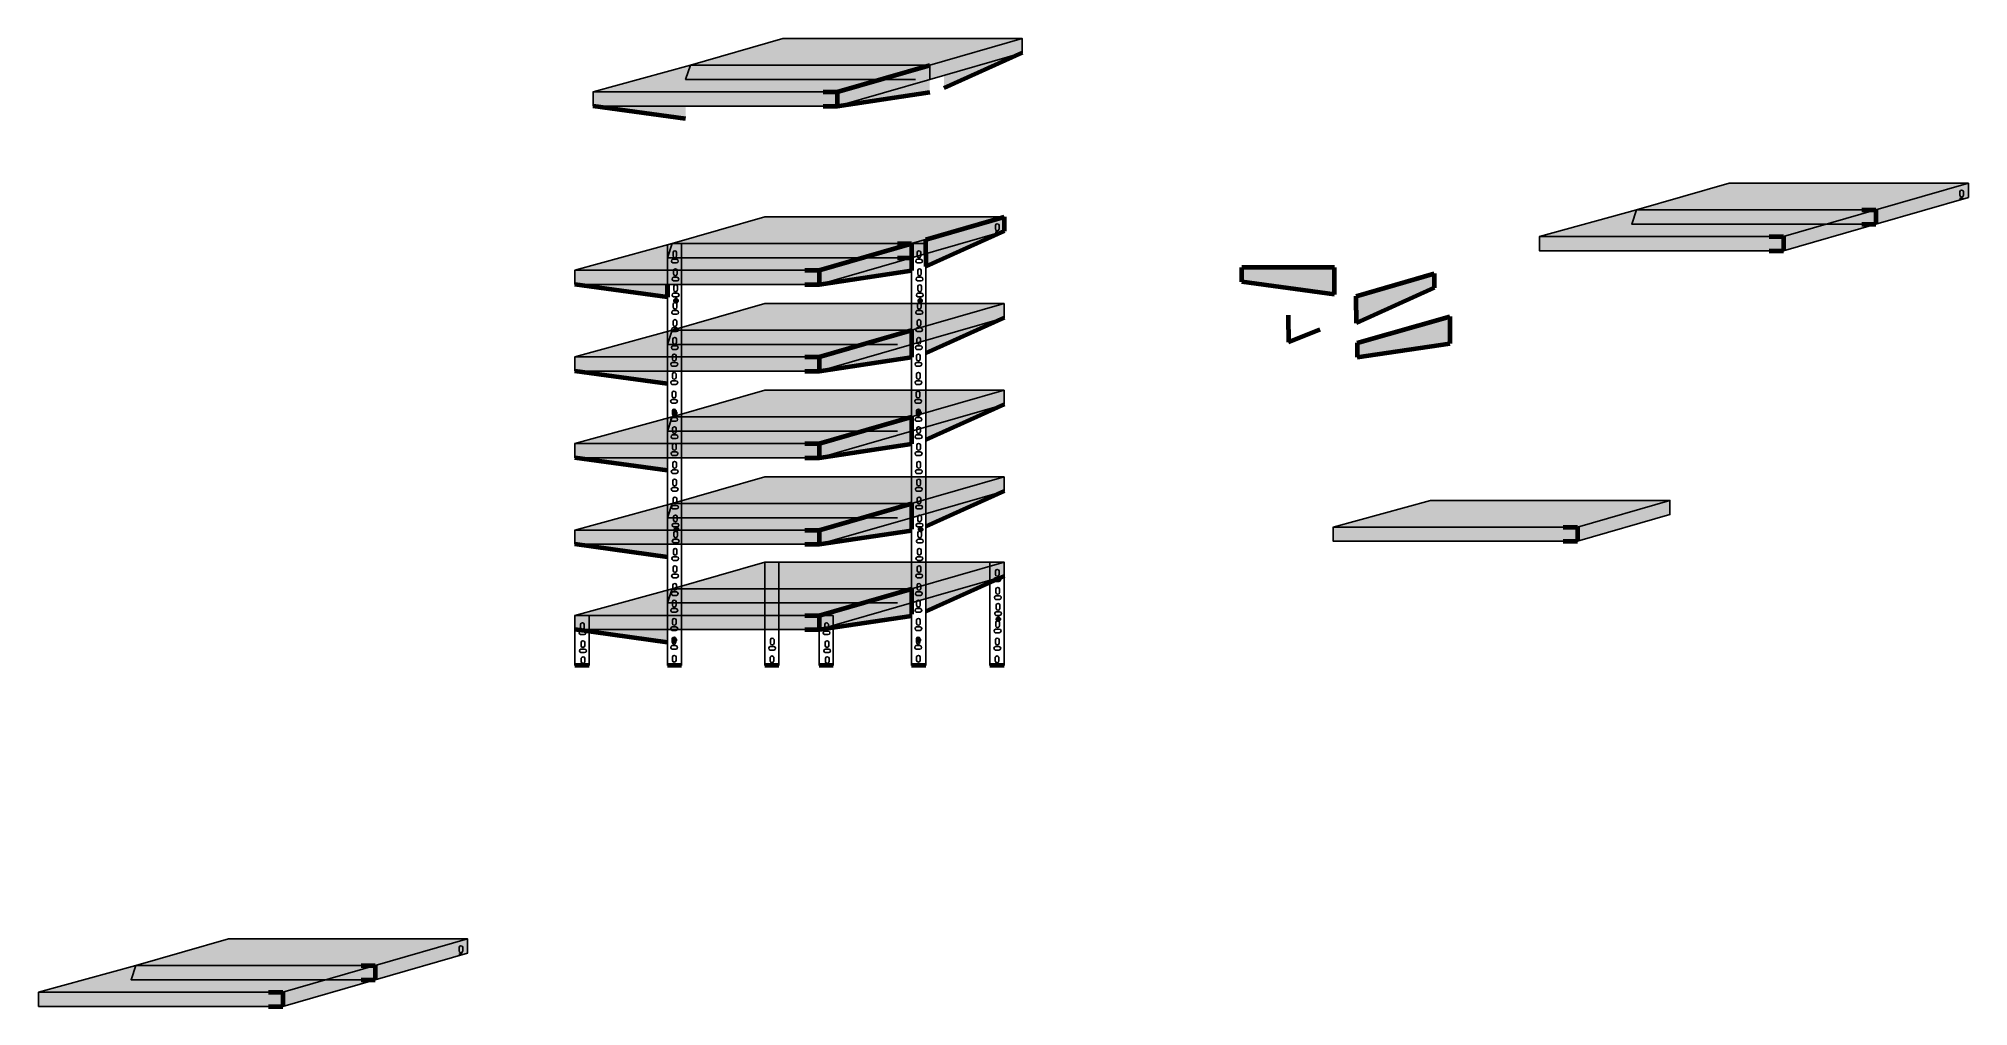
# Model space of a CAD drawing. Header units: millimetres. Extents: x 6614975 to 6624097, y 8742145 to 8746891.
# Drawn here: x 6620315 to 6620995, y 8745177 to 8745518 of the extents above; entities that cross this region are included whole.
import ezdxf

# ---------------------------------------------------------------- set-up
doc = ezdxf.new("R2010")
doc.units = ezdxf.units.MM

msp = doc.modelspace()

# ---------------------------------------------------------------- hatches: boundary and pattern name
at = {"lineweight": 211}
h = msp.add_hatch(color=8, dxfattribs=at)
h.dxf.hatch_style = 1
h.paths.add_polyline_path([(6620623.624, 8745508.543), (6620628.624, 8745508.543), (6620661.196, 8745517.915), (6620576.892, 8745517.915), (6620544.32, 8745508.543)])
h = msp.add_hatch(color=8, dxfattribs=at)
h.dxf.hatch_style = 1
h.paths.add_polyline_path([(6620661.196, 8745512.915), (6620661.196, 8745517.915), (6620628.624, 8745508.543), (6620628.624, 8745503.543)])
h = msp.add_hatch(color=9, dxfattribs=at)
h.dxf.hatch_style = 1
h.paths.add_polyline_path([(6620661.196, 8745512.915), (6620661.196, 8745517.915), (6620633.624, 8745509.981), (6620633.624, 8745504.981), (6620633.624, 8745500.481)])
h = msp.add_hatch(color=8, dxfattribs=at)
h.dxf.hatch_style = 1
h.paths.add_polyline_path([(6620591.052, 8745499.171), (6620596.052, 8745499.171), (6620628.624, 8745508.543), (6620544.32, 8745508.543), (6620510.052, 8745499.171)])
h = msp.add_hatch(color=8, dxfattribs=at)
h.dxf.hatch_style = 1
h.paths.add_polyline_path([(6620628.624, 8745503.543), (6620628.624, 8745508.543), (6620623.624, 8745508.543), (6620544.32, 8745508.543), (6620542.624, 8745503.543), (6620623.624, 8745503.543)])
h = msp.add_hatch(color=8, dxfattribs=at)
h.dxf.hatch_style = 1
h.paths.add_polyline_path([(6620628.624, 8745503.543), (6620628.624, 8745508.543), (6620596.052, 8745499.171), (6620596.052, 8745494.171)])
h = msp.add_hatch(color=9, dxfattribs=at)
h.dxf.hatch_style = 1
h.paths.add_polyline_path([(6620628.624, 8745508.543), (6620596.052, 8745499.171), (6620596.052, 8745494.171), (6620628.624, 8745499.043)])
h = msp.add_hatch(color=9, dxfattribs=at)
h.dxf.hatch_style = 1
h.paths.add_polyline_path([(6620542.624, 8745489.671), (6620542.624, 8745494.171), (6620542.624, 8745499.171), (6620510.052, 8745499.171), (6620510.052, 8745494.171)])
h = msp.add_hatch(color=8, dxfattribs=at)
h.dxf.hatch_style = 1
h.paths.add_polyline_path([(6620596.052, 8745494.171), (6620596.052, 8745499.171), (6620591.052, 8745499.171), (6620510.052, 8745499.171), (6620510.052, 8745494.171), (6620591.052, 8745494.171)])
h = msp.add_hatch(color=8, dxfattribs=at)
h.dxf.hatch_style = 1
h.paths.add_polyline_path([(6620956.929, 8745457.616), (6620961.929, 8745457.616), (6620994.501, 8745466.988), (6620910.198, 8745466.988), (6620877.626, 8745457.616)])
h = msp.add_hatch(color=8, dxfattribs=at)
h.dxf.hatch_style = 1
h.paths.add_polyline_path([(6620994.501, 8745461.988), (6620994.501, 8745466.988), (6620961.929, 8745457.616), (6620961.929, 8745452.616)])
h = msp.add_hatch(color=8, dxfattribs=at)
h.dxf.hatch_style = 1
h.paths.add_polyline_path([(6620617.217, 8745445.765), (6620622.217, 8745445.765), (6620654.789, 8745455.137), (6620570.486, 8745455.137), (6620537.914, 8745445.765)])
h = msp.add_hatch(color=8, dxfattribs=at)
h.dxf.hatch_style = 1
h.paths.add_polyline_path([(6620654.789, 8745450.137), (6620654.789, 8745455.137), (6620622.217, 8745445.765), (6620622.217, 8745440.765)])
h = msp.add_hatch(color=9, dxfattribs=at)
h.dxf.hatch_style = 1
h.paths.add_polyline_path([(6620654.789, 8745450.137), (6620654.789, 8745455.137), (6620627.217, 8745447.203), (6620627.217, 8745442.203), (6620627.217, 8745437.703)])
h = msp.add_hatch(color=8, dxfattribs=at)
h.dxf.hatch_style = 1
h.paths.add_polyline_path([(6620924.357, 8745448.244), (6620929.357, 8745448.244), (6620961.929, 8745457.616), (6620877.626, 8745457.616), (6620843.357, 8745448.244)])
h = msp.add_hatch(color=8, dxfattribs=at)
h.dxf.hatch_style = 1
h.paths.add_polyline_path([(6620961.929, 8745452.616), (6620961.929, 8745457.616), (6620956.929, 8745457.616), (6620877.626, 8745457.616), (6620875.929, 8745452.616), (6620956.929, 8745452.616)])
h = msp.add_hatch(color=8, dxfattribs=at)
h.dxf.hatch_style = 1
h.paths.add_polyline_path([(6620961.929, 8745452.616), (6620961.929, 8745457.616), (6620929.357, 8745448.244), (6620929.357, 8745443.244)])
h = msp.add_hatch(color=8, dxfattribs=at)
h.dxf.hatch_style = 1
h.paths.add_polyline_path([(6620584.645, 8745436.392), (6620589.645, 8745436.392), (6620622.217, 8745445.765), (6620537.914, 8745445.765), (6620503.645, 8745436.392)])
h = msp.add_hatch(color=8, dxfattribs=at)
h.dxf.hatch_style = 1
h.paths.add_polyline_path([(6620622.217, 8745440.765), (6620622.217, 8745445.765), (6620617.217, 8745445.765), (6620537.914, 8745445.765), (6620536.217, 8745440.765), (6620617.217, 8745440.765)])
h = msp.add_hatch(color=8, dxfattribs=at)
h.dxf.hatch_style = 1
h.paths.add_polyline_path([(6620622.217, 8745440.765), (6620622.217, 8745445.765), (6620589.645, 8745436.392), (6620589.645, 8745431.392)])
h = msp.add_hatch(color=9, dxfattribs=at)
h.dxf.hatch_style = 1
h.paths.add_polyline_path([(6620622.217, 8745445.765), (6620589.645, 8745436.392), (6620589.645, 8745431.392), (6620622.217, 8745436.265)])
h = msp.add_hatch(color=8, dxfattribs=at)
h.dxf.hatch_style = 1
h.paths.add_polyline_path([(6620929.357, 8745443.244), (6620929.357, 8745448.244), (6620924.357, 8745448.244), (6620843.357, 8745448.244), (6620843.357, 8745443.244), (6620924.357, 8745443.244)])
h = msp.add_hatch(color=9, dxfattribs=at)
h.dxf.hatch_style = 1
h.paths.add_polyline_path([(6620536.217, 8745426.892), (6620536.217, 8745431.392), (6620536.217, 8745436.392), (6620503.645, 8745436.392), (6620503.645, 8745431.392)])
h = msp.add_hatch(color=8, dxfattribs=at)
h.dxf.hatch_style = 1
h.paths.add_polyline_path([(6620589.645, 8745431.392), (6620589.645, 8745436.392), (6620584.645, 8745436.392), (6620503.645, 8745436.392), (6620503.645, 8745431.392), (6620584.645, 8745431.392)])
h = msp.add_hatch(color=9, dxfattribs=at)
h.dxf.hatch_style = 1
h.paths.add_polyline_path([(6620771.168, 8745432.3), (6620771.168, 8745437.3), (6620738.596, 8745437.3), (6620738.596, 8745432.3), (6620771.168, 8745427.8)])
h = msp.add_hatch(color=9, dxfattribs=at)
h.dxf.hatch_style = 1
h.paths.add_polyline_path([(6620806.365, 8745430.202), (6620806.365, 8745435.202), (6620778.793, 8745427.268), (6620778.793, 8745422.268), (6620778.793, 8745417.768)])
h = msp.add_hatch(color=8, dxfattribs=at)
h.dxf.hatch_style = 1
h.paths.add_polyline_path([(6620617.217, 8745415.265), (6620622.217, 8745415.265), (6620654.789, 8745424.637), (6620570.486, 8745424.637), (6620537.914, 8745415.265)])
at = {"true_color": 0x000000}
h = msp.add_hatch(color=18, dxfattribs=at)
h.dxf.hatch_style = 1
h.paths.add_polyline_path([(6620538.502, 8745425.434), (6620539.002, 8745424.934), (6620539.502, 8745424.934), (6620540.002, 8745425.434), (6620540.002, 8745425.934), (6620539.502, 8745426.434), (6620539.002, 8745426.434), (6620538.502, 8745425.934)])
at = {"lineweight": 211}
h = msp.add_hatch(color=8, dxfattribs=at)
h.dxf.hatch_style = 1
h.paths.add_polyline_path([(6620654.789, 8745419.637), (6620654.789, 8745424.637), (6620622.217, 8745415.265), (6620622.217, 8745410.265)])
at = {"true_color": 0x000000}
h = msp.add_hatch(color=18, dxfattribs=at)
h.dxf.hatch_style = 1
h.paths.add_polyline_path([(6620624.502, 8745425.434), (6620625.002, 8745424.934), (6620625.502, 8745424.934), (6620626.002, 8745425.434), (6620626.002, 8745425.934), (6620625.502, 8745426.434), (6620625.002, 8745426.434), (6620624.502, 8745425.934)])
at = {"lineweight": 211}
h = msp.add_hatch(color=9, dxfattribs=at)
h.dxf.hatch_style = 1
h.paths.add_polyline_path([(6620654.789, 8745419.637), (6620654.789, 8745424.637), (6620627.217, 8745416.703), (6620627.217, 8745411.703), (6620627.217, 8745407.203)])
h = msp.add_hatch(color=9, dxfattribs=at)
h.dxf.hatch_style = 1
h.paths.add_polyline_path([(6620811.79, 8745420.139), (6620779.218, 8745410.766), (6620779.218, 8745405.766), (6620811.79, 8745410.639)])
h = msp.add_hatch(color=8, dxfattribs=at)
h.dxf.hatch_style = 1
h.paths.add_polyline_path([(6620584.645, 8745405.892), (6620589.645, 8745405.892), (6620622.217, 8745415.265), (6620537.914, 8745415.265), (6620503.645, 8745405.892)])
h = msp.add_hatch(color=8, dxfattribs=at)
h.dxf.hatch_style = 1
h.paths.add_polyline_path([(6620622.217, 8745410.265), (6620622.217, 8745415.265), (6620617.217, 8745415.265), (6620537.914, 8745415.265), (6620536.217, 8745410.265), (6620617.217, 8745410.265)])
h = msp.add_hatch(color=8, dxfattribs=at)
h.dxf.hatch_style = 1
h.paths.add_polyline_path([(6620622.217, 8745410.265), (6620622.217, 8745415.265), (6620589.645, 8745405.892), (6620589.645, 8745400.892)])
h = msp.add_hatch(color=9, dxfattribs=at)
h.dxf.hatch_style = 1
h.paths.add_polyline_path([(6620622.217, 8745415.265), (6620589.645, 8745405.892), (6620589.645, 8745400.892), (6620622.217, 8745405.765)])
h = msp.add_hatch(color=9, dxfattribs=at)
h.dxf.hatch_style = 1
h.paths.add_polyline_path([(6620536.217, 8745396.392), (6620536.217, 8745400.892), (6620536.217, 8745405.892), (6620503.645, 8745405.892), (6620503.645, 8745400.892)])
h = msp.add_hatch(color=8, dxfattribs=at)
h.dxf.hatch_style = 1
h.paths.add_polyline_path([(6620589.645, 8745400.892), (6620589.645, 8745405.892), (6620584.645, 8745405.892), (6620503.645, 8745405.892), (6620503.645, 8745400.892), (6620584.645, 8745400.892)])
h = msp.add_hatch(color=8, dxfattribs=at)
h.dxf.hatch_style = 1
h.paths.add_polyline_path([(6620617.217, 8745384.765), (6620622.217, 8745384.765), (6620654.789, 8745394.137), (6620570.486, 8745394.137), (6620537.914, 8745384.765)])
h = msp.add_hatch(color=8, dxfattribs=at)
h.dxf.hatch_style = 1
h.paths.add_polyline_path([(6620654.789, 8745389.137), (6620654.789, 8745394.137), (6620627.217, 8745386.37), (6620627.217, 8745381.37)])
h = msp.add_hatch(color=9, dxfattribs=at)
h.dxf.hatch_style = 1
h.paths.add_polyline_path([(6620654.789, 8745389.137), (6620654.789, 8745394.137), (6620627.217, 8745386.203), (6620627.217, 8745381.203), (6620627.217, 8745376.703)])
h = msp.add_hatch(color=8, dxfattribs=at)
h.dxf.hatch_style = 1
h.paths.add_polyline_path([(6620584.645, 8745375.392), (6620589.645, 8745375.392), (6620622.217, 8745384.765), (6620537.914, 8745384.765), (6620503.645, 8745375.392)])
h = msp.add_hatch(color=8, dxfattribs=at)
h.dxf.hatch_style = 1
h.paths.add_polyline_path([(6620622.217, 8745379.765), (6620622.217, 8745384.765), (6620617.217, 8745384.765), (6620537.914, 8745384.765), (6620536.217, 8745379.765), (6620617.217, 8745379.765)])
at = {"true_color": 0x000000}
h = msp.add_hatch(color=18, dxfattribs=at)
h.dxf.hatch_style = 1
h.paths.add_polyline_path([(6620538.051, 8745385.862), (6620538.551, 8745385.362), (6620539.051, 8745385.362), (6620539.551, 8745385.862), (6620539.551, 8745386.362), (6620539.051, 8745386.862), (6620538.551, 8745386.862), (6620538.051, 8745386.362)])
at = {"lineweight": 211}
h = msp.add_hatch(color=8, dxfattribs=at)
h.dxf.hatch_style = 1
h.paths.add_polyline_path([(6620622.217, 8745379.765), (6620622.217, 8745384.765), (6620589.645, 8745375.392), (6620589.645, 8745370.392)])
h = msp.add_hatch(color=9, dxfattribs=at)
h.dxf.hatch_style = 1
h.paths.add_polyline_path([(6620622.217, 8745384.765), (6620589.645, 8745375.392), (6620589.645, 8745370.392), (6620622.217, 8745375.265)])
at = {"true_color": 0x000000}
h = msp.add_hatch(color=18, dxfattribs=at)
h.dxf.hatch_style = 1
h.paths.add_polyline_path([(6620624.051, 8745385.862), (6620624.551, 8745385.362), (6620625.051, 8745385.362), (6620625.551, 8745385.862), (6620625.551, 8745386.362), (6620625.051, 8745386.862), (6620624.551, 8745386.862), (6620624.051, 8745386.362)])
at = {"lineweight": 211}
h = msp.add_hatch(color=9, dxfattribs=at)
h.dxf.hatch_style = 1
h.paths.add_polyline_path([(6620536.217, 8745365.892), (6620536.217, 8745370.392), (6620536.217, 8745375.392), (6620503.645, 8745375.392), (6620503.645, 8745370.392)])
h = msp.add_hatch(color=8, dxfattribs=at)
h.dxf.hatch_style = 1
h.paths.add_polyline_path([(6620589.645, 8745370.392), (6620589.645, 8745375.392), (6620584.645, 8745375.392), (6620503.645, 8745375.392), (6620503.645, 8745370.392), (6620584.645, 8745370.392)])
h = msp.add_hatch(color=8, dxfattribs=at)
h.dxf.hatch_style = 1
h.paths.add_polyline_path([(6620617.217, 8745354.265), (6620622.217, 8745354.265), (6620654.789, 8745363.637), (6620570.486, 8745363.637), (6620537.914, 8745354.265)])
h = msp.add_hatch(color=8, dxfattribs=at)
h.dxf.hatch_style = 1
h.paths.add_polyline_path([(6620654.789, 8745358.637), (6620654.789, 8745363.637), (6620622.217, 8745354.265), (6620622.217, 8745349.265)])
h = msp.add_hatch(color=9, dxfattribs=at)
h.dxf.hatch_style = 1
h.paths.add_polyline_path([(6620654.789, 8745358.637), (6620654.789, 8745363.637), (6620627.217, 8745355.703), (6620627.217, 8745350.703), (6620627.217, 8745346.203)])
h = msp.add_hatch(color=8, dxfattribs=at)
h.dxf.hatch_style = 1
h.paths.add_polyline_path([(6620584.645, 8745344.892), (6620589.645, 8745344.892), (6620622.217, 8745354.265), (6620537.914, 8745354.265), (6620503.645, 8745344.892)])
h = msp.add_hatch(color=8, dxfattribs=at)
h.dxf.hatch_style = 1
h.paths.add_polyline_path([(6620622.217, 8745349.265), (6620622.217, 8745354.265), (6620617.217, 8745354.265), (6620537.914, 8745354.265), (6620536.217, 8745349.265), (6620617.217, 8745349.265)])
h = msp.add_hatch(color=8, dxfattribs=at)
h.dxf.hatch_style = 1
h.paths.add_polyline_path([(6620622.217, 8745349.265), (6620622.217, 8745354.265), (6620589.645, 8745344.892), (6620589.645, 8745339.892)])
h = msp.add_hatch(color=9, dxfattribs=at)
h.dxf.hatch_style = 1
h.paths.add_polyline_path([(6620622.217, 8745354.265), (6620589.645, 8745344.892), (6620589.645, 8745339.892), (6620622.217, 8745344.765)])
h = msp.add_hatch(color=8, dxfattribs=at)
h.dxf.hatch_style = 1
h.paths.add_polyline_path([(6620851.768, 8745345.971), (6620856.768, 8745345.971), (6620889.34, 8745355.344), (6620805.037, 8745355.344), (6620770.768, 8745345.971)])
h = msp.add_hatch(color=8, dxfattribs=at)
h.dxf.hatch_style = 1
h.paths.add_polyline_path([(6620889.34, 8745350.344), (6620889.34, 8745355.344), (6620856.768, 8745345.971), (6620856.768, 8745340.971)])
h = msp.add_hatch(color=9, dxfattribs=at)
h.dxf.hatch_style = 1
h.paths.add_polyline_path([(6620536.217, 8745335.392), (6620536.217, 8745339.892), (6620536.217, 8745344.892), (6620503.645, 8745344.892), (6620503.645, 8745339.892)])
h = msp.add_hatch(color=8, dxfattribs=at)
h.dxf.hatch_style = 1
h.paths.add_polyline_path([(6620589.645, 8745339.892), (6620589.645, 8745344.892), (6620584.645, 8745344.892), (6620503.645, 8745344.892), (6620503.645, 8745339.892), (6620584.645, 8745339.892)])
at = {"true_color": 0x000000}
h = msp.add_hatch(color=18, dxfattribs=at)
h.dxf.hatch_style = 1
h.paths.add_polyline_path([(6620538.646, 8745344.889), (6620539.146, 8745344.389), (6620539.646, 8745344.389), (6620540.146, 8745344.889), (6620540.146, 8745345.389), (6620539.646, 8745345.889), (6620539.146, 8745345.889), (6620538.646, 8745345.389)])
h = msp.add_hatch(color=18, dxfattribs=at)
h.dxf.hatch_style = 1
h.paths.add_polyline_path([(6620624.646, 8745344.889), (6620625.146, 8745344.389), (6620625.646, 8745344.389), (6620626.146, 8745344.889), (6620626.146, 8745345.389), (6620625.646, 8745345.889), (6620625.146, 8745345.889), (6620624.646, 8745345.389)])
at = {"lineweight": 211}
h = msp.add_hatch(color=8, dxfattribs=at)
h.dxf.hatch_style = 1
h.paths.add_polyline_path([(6620856.768, 8745340.971), (6620856.768, 8745345.971), (6620851.768, 8745345.971), (6620770.768, 8745345.971), (6620770.768, 8745340.971), (6620851.768, 8745340.971)])
h = msp.add_hatch(color=8, dxfattribs=at)
h.dxf.hatch_style = 1
h.paths.add_polyline_path([(6620617.217, 8745324.265), (6620622.217, 8745324.265), (6620654.789, 8745333.637), (6620570.486, 8745333.637), (6620537.914, 8745324.265)])
h = msp.add_hatch(color=8, dxfattribs=at)
h.dxf.hatch_style = 1
h.paths.add_polyline_path([(6620654.789, 8745328.637), (6620654.789, 8745333.637), (6620622.217, 8745324.265), (6620622.217, 8745319.265)])
h = msp.add_hatch(color=9, dxfattribs=at)
h.dxf.hatch_style = 1
h.paths.add_polyline_path([(6620654.789, 8745328.637), (6620654.789, 8745333.637), (6620627.217, 8745325.703), (6620627.217, 8745320.703), (6620627.217, 8745316.203)])
h = msp.add_hatch(color=8, dxfattribs=at)
h.dxf.hatch_style = 1
h.paths.add_polyline_path([(6620584.645, 8745314.892), (6620589.645, 8745314.892), (6620622.217, 8745324.265), (6620537.914, 8745324.265), (6620503.645, 8745314.892)])
h = msp.add_hatch(color=8, dxfattribs=at)
h.dxf.hatch_style = 1
h.paths.add_polyline_path([(6620622.217, 8745319.265), (6620622.217, 8745324.265), (6620617.217, 8745324.265), (6620537.914, 8745324.265), (6620536.217, 8745319.265), (6620617.217, 8745319.265)])
h = msp.add_hatch(color=8, dxfattribs=at)
h.dxf.hatch_style = 1
h.paths.add_polyline_path([(6620622.217, 8745319.265), (6620622.217, 8745324.265), (6620589.645, 8745314.892), (6620589.645, 8745309.892)])
h = msp.add_hatch(color=9, dxfattribs=at)
h.dxf.hatch_style = 1
h.paths.add_polyline_path([(6620622.217, 8745324.265), (6620589.645, 8745314.892), (6620589.645, 8745309.892), (6620622.217, 8745314.765)])
h = msp.add_hatch(color=9, dxfattribs=at)
h.dxf.hatch_style = 1
h.paths.add_polyline_path([(6620536.217, 8745305.392), (6620536.217, 8745309.892), (6620536.217, 8745314.892), (6620503.645, 8745314.892), (6620503.645, 8745309.892)])
h = msp.add_hatch(color=8, dxfattribs=at)
h.dxf.hatch_style = 1
h.paths.add_polyline_path([(6620589.645, 8745309.892), (6620589.645, 8745314.892), (6620584.645, 8745314.892), (6620503.645, 8745314.892), (6620503.645, 8745309.892), (6620584.645, 8745309.892)])
at = {"true_color": 0x000000}
h = msp.add_hatch(color=18, dxfattribs=at)
h.dxf.hatch_style = 1
h.paths.add_polyline_path([(6620652.074, 8745313.306), (6620652.574, 8745312.806), (6620653.074, 8745312.806), (6620653.574, 8745313.306), (6620653.574, 8745313.806), (6620653.074, 8745314.306), (6620652.574, 8745314.306), (6620652.074, 8745313.806)])
h = msp.add_hatch(color=18, dxfattribs=at)
h.dxf.hatch_style = 1
h.paths.add_polyline_path([(6620537.899, 8745305.919), (6620538.399, 8745305.419), (6620538.899, 8745305.419), (6620539.399, 8745305.919), (6620539.399, 8745306.419), (6620538.899, 8745306.919), (6620538.399, 8745306.919), (6620537.899, 8745306.419)])
h = msp.add_hatch(color=18, dxfattribs=at)
h.dxf.hatch_style = 1
h.paths.add_polyline_path([(6620623.899, 8745305.919), (6620624.399, 8745305.419), (6620624.899, 8745305.419), (6620625.399, 8745305.919), (6620625.399, 8745306.419), (6620624.899, 8745306.919), (6620624.399, 8745306.919), (6620623.899, 8745306.419)])
at = {"lineweight": 211}
h = msp.add_hatch(color=8, dxfattribs=at)
h.dxf.hatch_style = 1
h.paths.add_polyline_path([(6620428.276, 8745191.611), (6620433.276, 8745191.611), (6620465.848, 8745200.984), (6620381.545, 8745200.984), (6620348.973, 8745191.611)])
h = msp.add_hatch(color=8, dxfattribs=at)
h.dxf.hatch_style = 1
h.paths.add_polyline_path([(6620465.848, 8745195.984), (6620465.848, 8745200.984), (6620433.276, 8745191.611), (6620433.276, 8745186.611)])
h = msp.add_hatch(color=8, dxfattribs=at)
h.dxf.hatch_style = 1
h.paths.add_polyline_path([(6620395.704, 8745182.239), (6620400.704, 8745182.239), (6620433.276, 8745191.611), (6620348.973, 8745191.611), (6620314.704, 8745182.239)])
h = msp.add_hatch(color=8, dxfattribs=at)
h.dxf.hatch_style = 1
h.paths.add_polyline_path([(6620433.276, 8745186.611), (6620433.276, 8745191.611), (6620428.276, 8745191.611), (6620348.973, 8745191.611), (6620347.276, 8745186.611), (6620428.276, 8745186.611)])
h = msp.add_hatch(color=8, dxfattribs=at)
h.dxf.hatch_style = 1
h.paths.add_polyline_path([(6620433.276, 8745186.611), (6620433.276, 8745191.611), (6620400.704, 8745182.239), (6620400.704, 8745177.239)])
h = msp.add_hatch(color=8, dxfattribs=at)
h.dxf.hatch_style = 1
h.paths.add_polyline_path([(6620400.704, 8745177.239), (6620400.704, 8745182.239), (6620395.704, 8745182.239), (6620314.704, 8745182.239), (6620314.704, 8745177.239), (6620395.704, 8745177.239)])

# ---------------------------------------------------------------- linework, layer by layer
at = {"color": 18, "lineweight": 211, "true_color": 0x000000}
for p, q in [((6620661.196, 8745512.915), (6620633.624, 8745500.481)), ((6620661.196, 8745512.915), (6620633.624, 8745500.481)), ((6620596.052, 8745499.171), (6620628.624, 8745508.543)), ((6620596.052, 8745499.171), (6620628.624, 8745508.543)), ((6620542.624, 8745489.671), (6620510.052, 8745494.171)), ((6620542.624, 8745489.671), (6620510.052, 8745494.171)), ((6620596.052, 8745499.171), (6620596.052, 8745494.171)), ((6620596.052, 8745494.171), (6620628.624, 8745499.043)), ((6620596.052, 8745494.171), (6620628.624, 8745499.043)), ((6620627.217, 8745447.203), (6620654.789, 8745455.137)), ((6620627.217, 8745447.203), (6620654.789, 8745455.137)), ((6620654.789, 8745455.137), (6620654.789, 8745450.137)), ((6620654.789, 8745455.137), (6620654.789, 8745450.137)), ((6620654.789, 8745455.137), (6620654.789, 8745450.137)), ((6620589.645, 8745436.392), (6620622.217, 8745445.765)), ((6620589.645, 8745436.392), (6620622.217, 8745445.765)), ((6620622.217, 8745445.765), (6620622.217, 8745436.265)), ((6620622.217, 8745445.765), (6620622.217, 8745436.265)), ((6620654.789, 8745450.137), (6620627.217, 8745437.703)), ((6620654.789, 8745450.137), (6620627.217, 8745437.703)), ((6620627.217, 8745442.203), (6620627.217, 8745447.203)), ((6620627.217, 8745442.203), (6620627.217, 8745447.203)), ((6620627.217, 8745442.203), (6620627.217, 8745437.703)), ((6620627.217, 8745442.203), (6620627.217, 8745437.703)), ((6620536.217, 8745426.892), (6620503.645, 8745431.392)), ((6620536.217, 8745426.892), (6620503.645, 8745431.392)), ((6620536.217, 8745431.392), (6620536.217, 8745426.892)), ((6620536.217, 8745426.892), (6620536.217, 8745431.392)), ((6620589.645, 8745436.392), (6620589.645, 8745431.392)), ((6620589.645, 8745431.392), (6620622.217, 8745436.265)), ((6620589.645, 8745431.392), (6620622.217, 8745436.265)), ((6620738.596, 8745432.3), (6620738.596, 8745437.3)), ((6620771.168, 8745437.3), (6620738.596, 8745437.3)), ((6620771.168, 8745427.8), (6620738.596, 8745432.3)), ((6620771.168, 8745432.3), (6620771.168, 8745437.3)), ((6620771.168, 8745427.8), (6620771.168, 8745432.3)), ((6620778.793, 8745427.268), (6620806.365, 8745435.202)), ((6620806.365, 8745435.202), (6620806.365, 8745430.202)), ((6620806.365, 8745430.202), (6620778.793, 8745417.768)), ((6620778.793, 8745422.268), (6620778.793, 8745427.268)), ((6620654.789, 8745419.637), (6620627.217, 8745407.203)), ((6620654.789, 8745419.637), (6620627.217, 8745407.203)), ((6620754.952, 8745415.524), (6620754.952, 8745420.524)), ((6620778.793, 8745422.268), (6620778.793, 8745417.768)), ((6620779.218, 8745410.766), (6620811.79, 8745420.139)), ((6620811.79, 8745420.139), (6620811.79, 8745410.639)), ((6620589.645, 8745405.892), (6620622.217, 8745415.265)), ((6620589.645, 8745405.892), (6620622.217, 8745415.265)), ((6620622.217, 8745415.265), (6620622.217, 8745405.765)), ((6620754.952, 8745411.024), (6620766.143, 8745415.542)), ((6620754.952, 8745415.524), (6620754.952, 8745411.024)), ((6620589.645, 8745405.892), (6620589.645, 8745400.892)), ((6620589.645, 8745400.892), (6620622.217, 8745405.765)), ((6620589.645, 8745400.892), (6620622.217, 8745405.765)), ((6620779.218, 8745410.766), (6620779.218, 8745405.766)), ((6620779.218, 8745405.766), (6620811.79, 8745410.639)), ((6620536.217, 8745396.392), (6620503.645, 8745400.892)), ((6620536.217, 8745396.392), (6620503.645, 8745400.892)), ((6620589.645, 8745375.392), (6620622.217, 8745384.765)), ((6620589.645, 8745375.392), (6620622.217, 8745384.765)), ((6620622.217, 8745384.765), (6620622.217, 8745375.265)), ((6620654.789, 8745389.137), (6620627.217, 8745376.703)), ((6620654.789, 8745389.137), (6620627.217, 8745376.703)), ((6620536.217, 8745365.892), (6620503.645, 8745370.392)), ((6620536.217, 8745365.892), (6620503.645, 8745370.392)), ((6620589.645, 8745375.392), (6620589.645, 8745370.392)), ((6620589.645, 8745370.392), (6620622.217, 8745375.265)), ((6620589.645, 8745370.392), (6620622.217, 8745375.265)), ((6620654.789, 8745358.637), (6620627.217, 8745346.203)), ((6620654.789, 8745358.637), (6620627.217, 8745346.203)), ((6620589.645, 8745344.892), (6620622.217, 8745354.265)), ((6620589.645, 8745344.892), (6620622.217, 8745354.265)), ((6620622.217, 8745354.265), (6620622.217, 8745345.265)), ((6620589.645, 8745344.892), (6620589.645, 8745339.892)), ((6620589.645, 8745339.892), (6620622.217, 8745344.765)), ((6620589.645, 8745339.892), (6620622.217, 8745344.765)), ((6620536.217, 8745335.392), (6620503.645, 8745339.892)), ((6620536.217, 8745335.392), (6620503.645, 8745339.892)), ((6620589.645, 8745314.892), (6620622.217, 8745324.265)), ((6620589.645, 8745314.892), (6620622.217, 8745324.265)), ((6620622.217, 8745324.265), (6620622.217, 8745315.265)), ((6620654.789, 8745328.637), (6620627.217, 8745316.203)), ((6620654.789, 8745328.637), (6620627.217, 8745316.203)), ((6620536.217, 8745305.392), (6620503.645, 8745309.892)), ((6620536.217, 8745305.392), (6620503.645, 8745309.892)), ((6620589.645, 8745314.892), (6620589.645, 8745309.892)), ((6620589.645, 8745309.892), (6620622.217, 8745314.765)), ((6620589.645, 8745309.892), (6620622.217, 8745314.765))]:
    msp.add_line(p, q, dxfattribs=at)
at = {"color": 7, "lineweight": 211, "true_color": 0xffffff}
for p, q in [((6620591.052, 8745499.171), (6620596.052, 8745499.171)), ((6620591.052, 8745494.171), (6620596.052, 8745494.171)), ((6620596.052, 8745499.171), (6620596.052, 8745494.171)), ((6620956.929, 8745457.616), (6620961.929, 8745457.616)), ((6620956.929, 8745452.616), (6620961.929, 8745452.616)), ((6620961.929, 8745457.616), (6620961.929, 8745452.616)), ((6620617.217, 8745445.765), (6620622.217, 8745445.765)), ((6620622.217, 8745445.765), (6620622.217, 8745440.765)), ((6620622.217, 8745445.765), (6620622.217, 8745440.765)), ((6620924.357, 8745448.244), (6620929.357, 8745448.244)), ((6620929.357, 8745448.244), (6620929.357, 8745443.244)), ((6620617.217, 8745440.765), (6620622.217, 8745440.765)), ((6620924.357, 8745443.244), (6620929.357, 8745443.244)), ((6620584.645, 8745436.392), (6620589.645, 8745436.392)), ((6620584.645, 8745431.392), (6620589.645, 8745431.392)), ((6620589.645, 8745436.392), (6620589.645, 8745431.392)), ((6620584.645, 8745405.892), (6620589.645, 8745405.892)), ((6620589.645, 8745405.892), (6620589.645, 8745400.892)), ((6620584.645, 8745400.892), (6620589.645, 8745400.892)), ((6620584.645, 8745375.392), (6620589.645, 8745375.392)), ((6620584.645, 8745370.392), (6620589.645, 8745370.392)), ((6620589.645, 8745375.392), (6620589.645, 8745370.392)), ((6620584.645, 8745344.892), (6620589.645, 8745344.892)), ((6620589.645, 8745344.892), (6620589.645, 8745339.892)), ((6620851.768, 8745345.971), (6620856.768, 8745345.971)), ((6620856.768, 8745345.971), (6620856.768, 8745340.971)), ((6620584.645, 8745339.892), (6620589.645, 8745339.892)), ((6620851.768, 8745340.971), (6620856.768, 8745340.971)), ((6620584.645, 8745314.892), (6620589.645, 8745314.892)), ((6620584.645, 8745309.892), (6620589.645, 8745309.892)), ((6620589.645, 8745314.892), (6620589.645, 8745309.892)), ((6620508.645, 8745297.203), (6620503.645, 8745297.203)), ((6620541.217, 8745297.203), (6620536.217, 8745297.203)), ((6620575.486, 8745297.203), (6620570.486, 8745297.203)), ((6620594.645, 8745297.203), (6620589.645, 8745297.203)), ((6620627.217, 8745297.203), (6620622.217, 8745297.203)), ((6620654.789, 8745297.203), (6620649.789, 8745297.203)), ((6620428.276, 8745191.611), (6620433.276, 8745191.611)), ((6620428.276, 8745186.611), (6620433.276, 8745186.611)), ((6620433.276, 8745191.611), (6620433.276, 8745186.611)), ((6620395.704, 8745182.239), (6620400.704, 8745182.239)), ((6620400.704, 8745182.239), (6620400.704, 8745177.239)), ((6620395.704, 8745177.239), (6620400.704, 8745177.239))]:
    msp.add_line(p, q, dxfattribs=at)
at = {"color": 7}
for p, q in [((6620537.914, 8745445.765), (6620541.217, 8745445.765)), ((6620622.217, 8745445.765), (6620627.217, 8745445.765)), ((6620570.486, 8745333.637), (6620575.486, 8745333.637)), ((6620649.789, 8745333.637), (6620654.789, 8745333.637)), ((6620503.645, 8745314.892), (6620508.645, 8745314.892)), ((6620589.645, 8745314.892), (6620594.645, 8745314.892))]:
    msp.add_line(p, q, dxfattribs=at)
for p, q in [((6620539.002, 8745426.434), (6620538.502, 8745425.934)), ((6620538.502, 8745425.934), (6620538.502, 8745425.434)), ((6620539.002, 8745424.934), (6620538.502, 8745425.434)), ((6620539.002, 8745426.434), (6620539.502, 8745426.434)), ((6620539.502, 8745424.934), (6620539.002, 8745424.934)), ((6620539.502, 8745426.434), (6620540.002, 8745425.934)), ((6620540.002, 8745425.434), (6620539.502, 8745424.934)), ((6620540.002, 8745425.934), (6620540.002, 8745425.434)), ((6620625.002, 8745426.434), (6620624.502, 8745425.934)), ((6620624.502, 8745425.934), (6620624.502, 8745425.434)), ((6620625.002, 8745424.934), (6620624.502, 8745425.434)), ((6620625.002, 8745426.434), (6620625.502, 8745426.434)), ((6620625.502, 8745424.934), (6620625.002, 8745424.934)), ((6620625.502, 8745426.434), (6620626.002, 8745425.934)), ((6620626.002, 8745425.434), (6620625.502, 8745424.934)), ((6620626.002, 8745425.934), (6620626.002, 8745425.434)), ((6620538.551, 8745386.862), (6620538.051, 8745386.362)), ((6620538.051, 8745386.362), (6620538.051, 8745385.862)), ((6620538.551, 8745385.362), (6620538.051, 8745385.862)), ((6620538.551, 8745386.862), (6620539.051, 8745386.862)), ((6620539.051, 8745385.362), (6620538.551, 8745385.362)), ((6620539.051, 8745386.862), (6620539.551, 8745386.362)), ((6620539.551, 8745385.862), (6620539.051, 8745385.362)), ((6620539.551, 8745386.362), (6620539.551, 8745385.862)), ((6620624.551, 8745386.862), (6620624.051, 8745386.362)), ((6620624.051, 8745386.362), (6620624.051, 8745385.862)), ((6620624.551, 8745385.362), (6620624.051, 8745385.862)), ((6620624.551, 8745386.862), (6620625.051, 8745386.862)), ((6620625.051, 8745385.362), (6620624.551, 8745385.362)), ((6620625.051, 8745386.862), (6620625.551, 8745386.362)), ((6620625.551, 8745385.862), (6620625.051, 8745385.362)), ((6620625.551, 8745386.362), (6620625.551, 8745385.862)), ((6620539.146, 8745345.889), (6620538.646, 8745345.389)), ((6620538.646, 8745345.389), (6620538.646, 8745344.889)), ((6620539.146, 8745344.389), (6620538.646, 8745344.889)), ((6620539.146, 8745345.889), (6620539.646, 8745345.889)), ((6620539.646, 8745344.389), (6620539.146, 8745344.389)), ((6620539.646, 8745345.889), (6620540.146, 8745345.389)), ((6620540.146, 8745344.889), (6620539.646, 8745344.389)), ((6620540.146, 8745345.389), (6620540.146, 8745344.889)), ((6620625.146, 8745345.889), (6620624.646, 8745345.389)), ((6620624.646, 8745345.389), (6620624.646, 8745344.889)), ((6620625.146, 8745344.389), (6620624.646, 8745344.889)), ((6620625.146, 8745345.889), (6620625.646, 8745345.889)), ((6620625.646, 8745344.389), (6620625.146, 8745344.389)), ((6620625.646, 8745345.889), (6620626.146, 8745345.389)), ((6620626.146, 8745344.889), (6620625.646, 8745344.389)), ((6620626.146, 8745345.389), (6620626.146, 8745344.889)), ((6620652.574, 8745314.306), (6620652.074, 8745313.806)), ((6620652.074, 8745313.806), (6620652.074, 8745313.306)), ((6620652.574, 8745312.806), (6620652.074, 8745313.306)), ((6620652.574, 8745314.306), (6620653.074, 8745314.306)), ((6620653.074, 8745312.806), (6620652.574, 8745312.806)), ((6620653.074, 8745314.306), (6620653.574, 8745313.806)), ((6620653.574, 8745313.306), (6620653.074, 8745312.806)), ((6620653.574, 8745313.806), (6620653.574, 8745313.306)), ((6620538.399, 8745306.919), (6620537.899, 8745306.419)), ((6620537.899, 8745306.419), (6620537.899, 8745305.919)), ((6620538.399, 8745305.419), (6620537.899, 8745305.919)), ((6620538.399, 8745306.919), (6620538.899, 8745306.919)), ((6620538.899, 8745305.419), (6620538.399, 8745305.419)), ((6620538.899, 8745306.919), (6620539.399, 8745306.419)), ((6620539.399, 8745305.919), (6620538.899, 8745305.419)), ((6620539.399, 8745306.419), (6620539.399, 8745305.919)), ((6620624.399, 8745306.919), (6620623.899, 8745306.419)), ((6620623.899, 8745306.419), (6620623.899, 8745305.919)), ((6620624.399, 8745305.419), (6620623.899, 8745305.919)), ((6620624.399, 8745306.919), (6620624.899, 8745306.919)), ((6620624.899, 8745305.419), (6620624.399, 8745305.419)), ((6620624.899, 8745306.919), (6620625.399, 8745306.419)), ((6620625.399, 8745305.919), (6620624.899, 8745305.419)), ((6620625.399, 8745306.419), (6620625.399, 8745305.919))]:
    msp.add_line(p, q)
for points in [[(6620661.196, 8745517.915), (6620576.892, 8745517.915), (6620544.32, 8745508.543)], [(6620628.624, 8745508.543), (6620661.196, 8745517.915), (6620661.196, 8745512.915), (6620628.624, 8745503.543)], [(6620628.624, 8745508.543), (6620544.32, 8745508.543), (6620510.052, 8745499.171)], [(6620623.624, 8745508.543), (6620544.32, 8745508.543), (6620542.624, 8745503.543), (6620623.624, 8745503.543)], [(6620596.052, 8745499.171), (6620628.624, 8745508.543), (6620628.624, 8745503.543), (6620596.052, 8745494.171)], [(6620591.052, 8745499.171), (6620510.052, 8745499.171), (6620510.052, 8745494.171), (6620591.052, 8745494.171)], [(6620994.501, 8745466.988), (6620910.198, 8745466.988), (6620877.626, 8745457.616)], [(6620961.929, 8745457.616), (6620994.501, 8745466.988), (6620994.501, 8745461.988), (6620961.929, 8745452.616)], [(6620991.417, 8745461.61), (6620992.697, 8745461.61)], [(6620991.476, 8745462.783), (6620991.476, 8745464.063)], [(6620992.754, 8745464.063), (6620992.754, 8745462.783)], [(6620654.789, 8745455.137), (6620570.486, 8745455.137), (6620537.914, 8745445.765)], [(6620622.217, 8745445.765), (6620654.789, 8745455.137), (6620654.789, 8745450.137), (6620622.217, 8745440.765)], [(6620651.764, 8745450.931), (6620651.764, 8745452.211)], [(6620653.042, 8745452.211), (6620653.042, 8745450.931)], [(6620961.929, 8745457.616), (6620877.626, 8745457.616), (6620843.357, 8745448.244)], [(6620956.929, 8745457.616), (6620877.626, 8745457.616), (6620875.929, 8745452.616), (6620956.929, 8745452.616)], [(6620929.357, 8745448.244), (6620961.929, 8745457.616), (6620961.929, 8745452.616), (6620929.357, 8745443.244)], [(6620622.217, 8745445.765), (6620537.914, 8745445.765), (6620503.645, 8745436.392)], [(6620617.217, 8745445.765), (6620537.914, 8745445.765), (6620536.217, 8745440.765), (6620617.217, 8745440.765)], [(6620536.217, 8745445.3), (6620536.217, 8745297.203)], [(6620541.217, 8745297.203), (6620541.217, 8745445.765)], [(6620589.645, 8745436.392), (6620622.217, 8745445.765), (6620622.217, 8745440.765), (6620589.645, 8745431.392)], [(6620622.217, 8745445.765), (6620622.217, 8745297.203)], [(6620627.217, 8745297.203), (6620627.217, 8745445.765)], [(6620651.705, 8745449.758), (6620652.985, 8745449.758)], [(6620924.357, 8745448.244), (6620843.357, 8745448.244), (6620843.357, 8745443.244), (6620924.357, 8745443.244)], [(6620538.134, 8745440.247), (6620539.413, 8745440.247)], [(6620539.413, 8745438.968), (6620538.134, 8745438.968)], [(6620538.192, 8745441.42), (6620538.192, 8745442.7)], [(6620539.471, 8745442.7), (6620539.471, 8745441.42)], [(6620624.134, 8745440.247), (6620625.413, 8745440.247)], [(6620625.413, 8745438.968), (6620624.134, 8745438.968)], [(6620624.192, 8745441.42), (6620624.192, 8745442.7)], [(6620625.471, 8745442.7), (6620625.471, 8745441.42)], [(6620584.645, 8745436.392), (6620503.645, 8745436.392), (6620503.645, 8745431.392), (6620584.645, 8745431.392)], [(6620538.311, 8745433.914), (6620539.591, 8745433.914)], [(6620539.591, 8745432.635), (6620538.311, 8745432.635)], [(6620538.37, 8745435.087), (6620538.37, 8745436.367)], [(6620539.649, 8745436.367), (6620539.649, 8745435.087)], [(6620624.311, 8745433.914), (6620625.591, 8745433.914)], [(6620625.591, 8745432.635), (6620624.311, 8745432.635)], [(6620624.37, 8745435.087), (6620624.37, 8745436.367)], [(6620625.649, 8745436.367), (6620625.649, 8745435.087)], [(6620654.789, 8745424.637), (6620570.486, 8745424.637), (6620537.914, 8745415.265)], [(6620538.294, 8745423.34), (6620538.294, 8745424.62)], [(6620538.399, 8745428.285), (6620539.679, 8745428.285)], [(6620539.679, 8745427.006), (6620538.399, 8745427.006)], [(6620538.458, 8745429.458), (6620538.458, 8745430.738)], [(6620539.572, 8745424.62), (6620539.572, 8745423.34)], [(6620539.736, 8745430.738), (6620539.736, 8745429.458)], [(6620622.217, 8745415.265), (6620654.789, 8745424.637), (6620654.789, 8745419.637), (6620622.217, 8745410.265)], [(6620624.294, 8745423.34), (6620624.294, 8745424.62)], [(6620624.399, 8745428.285), (6620625.679, 8745428.285)], [(6620625.679, 8745427.006), (6620624.399, 8745427.006)], [(6620624.458, 8745429.458), (6620624.458, 8745430.738)], [(6620625.572, 8745424.62), (6620625.572, 8745423.34)], [(6620625.736, 8745430.738), (6620625.736, 8745429.458)], [(6620538.212, 8745417.235), (6620538.212, 8745418.515)], [(6620538.235, 8745422.167), (6620539.515, 8745422.167)], [(6620539.515, 8745420.888), (6620538.235, 8745420.888)], [(6620539.491, 8745418.515), (6620539.491, 8745417.235)], [(6620624.212, 8745417.235), (6620624.212, 8745418.515)], [(6620624.235, 8745422.167), (6620625.515, 8745422.167)], [(6620625.515, 8745420.888), (6620624.235, 8745420.888)], [(6620625.491, 8745418.515), (6620625.491, 8745417.235)], [(6620622.217, 8745415.265), (6620537.914, 8745415.265), (6620503.645, 8745405.892)], [(6620617.217, 8745415.265), (6620537.914, 8745415.265), (6620536.217, 8745410.265), (6620617.217, 8745410.265)], [(6620538.131, 8745410.967), (6620538.131, 8745412.247)], [(6620538.153, 8745416.062), (6620539.433, 8745416.062)], [(6620539.433, 8745414.783), (6620538.153, 8745414.783)], [(6620539.409, 8745412.247), (6620539.409, 8745410.967)], [(6620589.645, 8745405.892), (6620622.217, 8745415.265), (6620622.217, 8745410.265), (6620589.645, 8745400.892)], [(6620624.131, 8745410.967), (6620624.131, 8745412.247)], [(6620624.153, 8745416.062), (6620625.433, 8745416.062)], [(6620625.433, 8745414.783), (6620624.153, 8745414.783)], [(6620625.409, 8745412.247), (6620625.409, 8745410.967)], [(6620584.645, 8745405.892), (6620503.645, 8745405.892), (6620503.645, 8745400.892), (6620584.645, 8745400.892)], [(6620537.966, 8745405.097), (6620537.966, 8745406.376)], [(6620538.072, 8745409.794), (6620539.352, 8745409.794)], [(6620539.352, 8745408.515), (6620538.072, 8745408.515)], [(6620539.245, 8745406.376), (6620539.245, 8745405.097)], [(6620623.966, 8745405.097), (6620623.966, 8745406.376)], [(6620624.072, 8745409.794), (6620625.352, 8745409.794)], [(6620625.352, 8745408.515), (6620624.072, 8745408.515)], [(6620625.245, 8745406.376), (6620625.245, 8745405.097)], [(6620537.907, 8745397.481), (6620539.187, 8745397.481)], [(6620537.908, 8745403.923), (6620539.187, 8745403.923)], [(6620539.187, 8745402.645), (6620537.908, 8745402.645)], [(6620537.966, 8745398.654), (6620537.966, 8745399.934)], [(6620539.244, 8745399.934), (6620539.244, 8745398.654)], [(6620623.907, 8745397.481), (6620625.187, 8745397.481)], [(6620623.908, 8745403.923), (6620625.187, 8745403.923)], [(6620625.187, 8745402.645), (6620623.908, 8745402.645)], [(6620623.966, 8745398.654), (6620623.966, 8745399.934)], [(6620625.244, 8745399.934), (6620625.244, 8745398.654)], [(6620537.825, 8745390.876), (6620539.105, 8745390.876)], [(6620537.884, 8745392.049), (6620537.884, 8745393.329)], [(6620539.187, 8745396.202), (6620537.907, 8745396.202)], [(6620654.789, 8745394.137), (6620570.486, 8745394.137), (6620537.914, 8745384.765)], [(6620539.162, 8745393.329), (6620539.162, 8745392.049)], [(6620622.217, 8745384.765), (6620654.789, 8745394.137), (6620654.789, 8745389.137), (6620622.217, 8745379.765)], [(6620623.825, 8745390.876), (6620625.105, 8745390.876)], [(6620623.884, 8745392.049), (6620623.884, 8745393.329)], [(6620625.187, 8745396.202), (6620623.907, 8745396.202)], [(6620625.162, 8745393.329), (6620625.162, 8745392.049)], [(6620622.217, 8745384.765), (6620537.914, 8745384.765), (6620503.645, 8745375.392)], [(6620617.217, 8745384.765), (6620537.914, 8745384.765), (6620536.217, 8745379.765), (6620617.217, 8745379.765)], [(6620539.105, 8745389.598), (6620537.825, 8745389.598)], [(6620537.906, 8745384.51), (6620539.186, 8745384.51)], [(6620537.965, 8745385.683), (6620537.965, 8745386.963)], [(6620539.243, 8745386.963), (6620539.243, 8745385.683)], [(6620589.645, 8745375.392), (6620622.217, 8745384.765), (6620622.217, 8745379.765), (6620589.645, 8745370.392)], [(6620625.105, 8745389.598), (6620623.825, 8745389.598)], [(6620623.906, 8745384.51), (6620625.186, 8745384.51)], [(6620623.965, 8745385.683), (6620623.965, 8745386.963)], [(6620625.243, 8745386.963), (6620625.243, 8745385.683)], [(6620539.186, 8745383.231), (6620537.906, 8745383.231)], [(6620537.987, 8745378.388), (6620539.267, 8745378.388)], [(6620539.267, 8745377.109), (6620537.987, 8745377.109)], [(6620538.046, 8745379.561), (6620538.046, 8745380.841)], [(6620539.324, 8745380.841), (6620539.324, 8745379.561)], [(6620625.186, 8745383.231), (6620623.906, 8745383.231)], [(6620623.987, 8745378.388), (6620625.267, 8745378.388)], [(6620625.267, 8745377.109), (6620623.987, 8745377.109)], [(6620624.046, 8745379.561), (6620624.046, 8745380.841)], [(6620625.324, 8745380.841), (6620625.324, 8745379.561)], [(6620584.645, 8745375.392), (6620503.645, 8745375.392), (6620503.645, 8745370.392), (6620584.645, 8745370.392)], [(6620537.992, 8745372.458), (6620539.272, 8745372.458)], [(6620539.272, 8745371.18), (6620537.992, 8745371.18)], [(6620538.051, 8745373.631), (6620538.051, 8745374.911)], [(6620539.33, 8745374.911), (6620539.33, 8745373.631)], [(6620623.992, 8745372.458), (6620625.272, 8745372.458)], [(6620625.272, 8745371.18), (6620623.992, 8745371.18)], [(6620624.051, 8745373.631), (6620624.051, 8745374.911)], [(6620625.33, 8745374.911), (6620625.33, 8745373.631)], [(6620654.789, 8745363.637), (6620570.486, 8745363.637), (6620537.914, 8745354.265)], [(6620538.062, 8745366.136), (6620539.342, 8745366.136)], [(6620539.342, 8745364.857), (6620538.062, 8745364.857)], [(6620538.121, 8745367.309), (6620538.121, 8745368.589)], [(6620539.4, 8745368.589), (6620539.4, 8745367.309)], [(6620622.217, 8745354.265), (6620654.789, 8745363.637), (6620654.789, 8745358.637), (6620622.217, 8745349.265)], [(6620624.062, 8745366.136), (6620625.342, 8745366.136)], [(6620625.342, 8745364.857), (6620624.062, 8745364.857)], [(6620624.121, 8745367.309), (6620624.121, 8745368.589)], [(6620625.4, 8745368.589), (6620625.4, 8745367.309)], [(6620538.062, 8745359.902), (6620539.342, 8745359.902)], [(6620539.342, 8745358.624), (6620538.062, 8745358.624)], [(6620538.121, 8745361.076), (6620538.121, 8745362.355)], [(6620539.4, 8745362.355), (6620539.4, 8745361.076)], [(6620624.062, 8745359.902), (6620625.342, 8745359.902)], [(6620625.342, 8745358.624), (6620624.062, 8745358.624)], [(6620624.121, 8745361.076), (6620624.121, 8745362.355)], [(6620625.4, 8745362.355), (6620625.4, 8745361.076)], [(6620622.217, 8745354.265), (6620537.914, 8745354.265), (6620503.645, 8745344.892)], [(6620617.217, 8745354.265), (6620537.914, 8745354.265), (6620536.217, 8745349.265), (6620617.217, 8745349.265)], [(6620538.149, 8745353.616), (6620539.429, 8745353.616)], [(6620539.429, 8745352.337), (6620538.149, 8745352.337)], [(6620538.208, 8745354.789), (6620538.208, 8745356.069)], [(6620538.386, 8745348.456), (6620538.386, 8745349.736)], [(6620539.486, 8745356.069), (6620539.486, 8745354.789)], [(6620539.664, 8745349.736), (6620539.664, 8745348.456)], [(6620589.645, 8745344.892), (6620622.217, 8745354.265), (6620622.217, 8745349.265), (6620589.645, 8745339.892)], [(6620624.149, 8745353.616), (6620625.429, 8745353.616)], [(6620625.429, 8745352.337), (6620624.149, 8745352.337)], [(6620624.208, 8745354.789), (6620624.208, 8745356.069)], [(6620624.386, 8745348.456), (6620624.386, 8745349.736)], [(6620625.486, 8745356.069), (6620625.486, 8745354.789)], [(6620625.664, 8745349.736), (6620625.664, 8745348.456)], [(6620889.34, 8745355.344), (6620805.037, 8745355.344), (6620770.768, 8745345.971)], [(6620856.768, 8745345.971), (6620889.34, 8745355.344), (6620889.34, 8745350.344), (6620856.768, 8745340.971)], [(6620584.645, 8745344.892), (6620503.645, 8745344.892), (6620503.645, 8745339.892), (6620584.645, 8745339.892)], [(6620538.327, 8745347.283), (6620539.607, 8745347.283)], [(6620539.607, 8745346.005), (6620538.327, 8745346.005)], [(6620538.473, 8745342.827), (6620538.473, 8745344.107)], [(6620539.752, 8745344.107), (6620539.752, 8745342.827)], [(6620624.327, 8745347.283), (6620625.607, 8745347.283)], [(6620625.607, 8745346.005), (6620624.327, 8745346.005)], [(6620624.473, 8745342.827), (6620624.473, 8745344.107)], [(6620625.752, 8745344.107), (6620625.752, 8745342.827)], [(6620851.768, 8745345.971), (6620770.768, 8745345.971), (6620770.768, 8745340.971), (6620851.768, 8745340.971)], [(6620538.309, 8745336.709), (6620538.309, 8745337.989)], [(6620538.414, 8745341.654), (6620539.694, 8745341.654)], [(6620539.694, 8745340.376), (6620538.414, 8745340.376)], [(6620539.588, 8745337.989), (6620539.588, 8745336.709)], [(6620624.309, 8745336.709), (6620624.309, 8745337.989)], [(6620624.414, 8745341.654), (6620625.694, 8745341.654)], [(6620625.694, 8745340.376), (6620624.414, 8745340.376)], [(6620625.588, 8745337.989), (6620625.588, 8745336.709)], [(6620654.789, 8745333.637), (6620570.486, 8745333.637), (6620537.914, 8745324.265)], [(6620538.169, 8745329.431), (6620539.449, 8745329.431)], [(6620538.228, 8745330.604), (6620538.228, 8745331.884)], [(6620538.25, 8745335.536), (6620539.53, 8745335.536)], [(6620539.53, 8745334.258), (6620538.25, 8745334.258)], [(6620539.506, 8745331.884), (6620539.506, 8745330.604)], [(6620570.486, 8745333.637), (6620570.486, 8745297.203)], [(6620575.486, 8745297.203), (6620575.486, 8745333.637)], [(6620622.217, 8745324.265), (6620654.789, 8745333.637), (6620654.789, 8745328.637), (6620622.217, 8745319.265)], [(6620624.169, 8745329.431), (6620625.449, 8745329.431)], [(6620624.228, 8745330.604), (6620624.228, 8745331.884)], [(6620624.25, 8745335.536), (6620625.53, 8745335.536)], [(6620625.53, 8745334.258), (6620624.25, 8745334.258)], [(6620625.506, 8745331.884), (6620625.506, 8745330.604)], [(6620649.789, 8745333.637), (6620649.789, 8745297.203)], [(6620651.764, 8745329.292), (6620651.764, 8745330.572)], [(6620653.043, 8745330.572), (6620653.043, 8745329.292)], [(6620654.789, 8745297.203), (6620654.789, 8745333.637)], [(6620622.217, 8745324.265), (6620537.914, 8745324.265), (6620503.645, 8745314.892)], [(6620617.217, 8745324.265), (6620537.914, 8745324.265), (6620536.217, 8745319.265), (6620617.217, 8745319.265)], [(6620538.087, 8745323.163), (6620539.367, 8745323.163)], [(6620538.146, 8745324.336), (6620538.146, 8745325.616)], [(6620539.449, 8745328.152), (6620538.169, 8745328.152)], [(6620539.425, 8745325.616), (6620539.425, 8745324.336)], [(6620589.645, 8745314.892), (6620622.217, 8745324.265), (6620622.217, 8745319.265), (6620589.645, 8745309.892)], [(6620624.087, 8745323.163), (6620625.367, 8745323.163)], [(6620624.146, 8745324.336), (6620624.146, 8745325.616)], [(6620625.449, 8745328.152), (6620624.169, 8745328.152)], [(6620625.425, 8745325.616), (6620625.425, 8745324.336)], [(6620651.705, 8745328.119), (6620652.985, 8745328.119)], [(6620652.985, 8745326.84), (6620651.705, 8745326.84)], [(6620651.942, 8745322.959), (6620651.942, 8745324.239)], [(6620653.22, 8745324.239), (6620653.22, 8745322.959)], [(6620537.923, 8745317.293), (6620539.203, 8745317.293)], [(6620539.203, 8745316.014), (6620537.923, 8745316.014)], [(6620537.982, 8745318.466), (6620537.982, 8745319.746)], [(6620539.367, 8745321.884), (6620538.087, 8745321.884)], [(6620539.26, 8745319.746), (6620539.26, 8745318.466)], [(6620623.923, 8745317.293), (6620625.203, 8745317.293)], [(6620625.203, 8745316.014), (6620623.923, 8745316.014)], [(6620623.982, 8745318.466), (6620623.982, 8745319.746)], [(6620625.367, 8745321.884), (6620624.087, 8745321.884)], [(6620625.26, 8745319.746), (6620625.26, 8745318.466)], [(6620651.883, 8745321.786), (6620653.163, 8745321.786)], [(6620653.163, 8745320.508), (6620651.883, 8745320.508)], [(6620651.971, 8745316.157), (6620653.25, 8745316.157)], [(6620652.03, 8745317.33), (6620652.03, 8745318.61)], [(6620653.308, 8745318.61), (6620653.308, 8745317.33)], [(6620584.645, 8745314.892), (6620503.645, 8745314.892), (6620503.645, 8745309.892), (6620584.645, 8745309.892)], [(6620503.645, 8745314.892), (6620503.645, 8745297.203)], [(6620505.562, 8745309.375), (6620506.841, 8745309.375)], [(6620505.62, 8745310.548), (6620505.62, 8745311.828)], [(6620506.899, 8745311.828), (6620506.899, 8745310.548)], [(6620508.645, 8745297.203), (6620508.645, 8745314.892)], [(6620537.922, 8745310.85), (6620539.202, 8745310.85)], [(6620539.202, 8745309.571), (6620537.922, 8745309.571)], [(6620537.981, 8745312.023), (6620537.981, 8745313.303)], [(6620539.26, 8745313.303), (6620539.26, 8745312.023)], [(6620589.645, 8745314.892), (6620589.645, 8745297.203)], [(6620591.562, 8745309.375), (6620592.841, 8745309.375)], [(6620591.62, 8745310.548), (6620591.62, 8745311.828)], [(6620592.899, 8745311.828), (6620592.899, 8745310.548)], [(6620594.645, 8745297.203), (6620594.645, 8745314.892)], [(6620623.922, 8745310.85), (6620625.202, 8745310.85)], [(6620625.202, 8745309.571), (6620623.922, 8745309.571)], [(6620623.981, 8745312.023), (6620623.981, 8745313.303)], [(6620625.26, 8745313.303), (6620625.26, 8745312.023)], [(6620651.807, 8745310.039), (6620653.086, 8745310.039)], [(6620651.866, 8745311.212), (6620651.866, 8745312.492)], [(6620653.25, 8745314.878), (6620651.971, 8745314.878)], [(6620653.144, 8745312.492), (6620653.144, 8745311.212)], [(6620506.841, 8745308.096), (6620505.562, 8745308.096)], [(6620505.739, 8745303.042), (6620507.019, 8745303.042)], [(6620505.798, 8745304.215), (6620505.798, 8745305.495)], [(6620507.077, 8745305.495), (6620507.077, 8745304.215)], [(6620537.84, 8745304.245), (6620539.12, 8745304.245)], [(6620539.12, 8745302.967), (6620537.84, 8745302.967)], [(6620537.899, 8745305.419), (6620537.899, 8745306.698)], [(6620539.178, 8745306.698), (6620539.178, 8745305.419)], [(6620572.422, 8745303.934), (6620573.702, 8745303.934)], [(6620573.702, 8745302.655), (6620572.422, 8745302.655)], [(6620572.481, 8745305.107), (6620572.481, 8745306.387)], [(6620573.759, 8745306.387), (6620573.759, 8745305.107)], [(6620592.841, 8745308.096), (6620591.562, 8745308.096)], [(6620591.739, 8745303.042), (6620593.019, 8745303.042)], [(6620591.798, 8745304.215), (6620591.798, 8745305.495)], [(6620593.077, 8745305.495), (6620593.077, 8745304.215)], [(6620623.84, 8745304.245), (6620625.12, 8745304.245)], [(6620625.12, 8745302.967), (6620623.84, 8745302.967)], [(6620623.899, 8745305.419), (6620623.899, 8745306.698)], [(6620625.178, 8745306.698), (6620625.178, 8745305.419)], [(6620651.725, 8745303.934), (6620653.005, 8745303.934)], [(6620653.005, 8745302.655), (6620651.725, 8745302.655)], [(6620651.784, 8745305.107), (6620651.784, 8745306.387)], [(6620653.086, 8745308.76), (6620651.807, 8745308.76)], [(6620653.063, 8745306.387), (6620653.063, 8745305.107)], [(6620507.019, 8745301.763), (6620505.739, 8745301.763)], [(6620505.886, 8745298.586), (6620505.886, 8745299.866)], [(6620507.164, 8745299.866), (6620507.164, 8745298.586)], [(6620537.98, 8745299.052), (6620537.98, 8745300.332)], [(6620539.259, 8745300.332), (6620539.259, 8745299.052)], [(6620572.399, 8745298.839), (6620572.399, 8745300.119)], [(6620573.678, 8745300.119), (6620573.678, 8745298.839)], [(6620593.019, 8745301.763), (6620591.739, 8745301.763)], [(6620591.886, 8745298.586), (6620591.886, 8745299.866)], [(6620593.164, 8745299.866), (6620593.164, 8745298.586)], [(6620623.98, 8745299.052), (6620623.98, 8745300.332)], [(6620625.259, 8745300.332), (6620625.259, 8745299.052)], [(6620651.703, 8745298.839), (6620651.703, 8745300.119)], [(6620652.981, 8745300.119), (6620652.981, 8745298.839)], [(6620465.848, 8745200.984), (6620381.545, 8745200.984), (6620348.973, 8745191.611)], [(6620433.276, 8745191.611), (6620465.848, 8745200.984), (6620465.848, 8745195.984), (6620433.276, 8745186.611)], [(6620462.764, 8745195.605), (6620464.044, 8745195.605)], [(6620462.823, 8745196.778), (6620462.823, 8745198.058)], [(6620464.101, 8745198.058), (6620464.101, 8745196.778)], [(6620433.276, 8745191.611), (6620348.973, 8745191.611), (6620314.704, 8745182.239)], [(6620428.276, 8745191.611), (6620348.973, 8745191.611), (6620347.276, 8745186.611), (6620428.276, 8745186.611)], [(6620400.704, 8745182.239), (6620433.276, 8745191.611), (6620433.276, 8745186.611), (6620400.704, 8745177.239)], [(6620395.704, 8745182.239), (6620314.704, 8745182.239), (6620314.704, 8745177.239), (6620395.704, 8745177.239)]]:
    msp.add_lwpolyline(points)
for centre, radius, start, end in [((6620992.115, 8745463.865), 0.669, 17.219915, 162.780085), ((6620992.115, 8745462.784), 0.639, 180.057663, 0.057663), ((6620652.403, 8745452.013), 0.669, 17.219915, 162.780085), ((6620652.403, 8745450.932), 0.639, 180.057663, 0.057663), ((6620538.332, 8745439.607), 0.669, 107.219915, 252.780085), ((6620538.832, 8745442.502), 0.669, 17.219915, 162.780085), ((6620538.832, 8745441.421), 0.639, 180.057663, 0.057663), ((6620539.413, 8745439.607), 0.639, 270.057663, 90.057663), ((6620624.332, 8745439.607), 0.669, 107.219915, 252.780085), ((6620624.832, 8745442.502), 0.669, 17.219915, 162.780085), ((6620624.832, 8745441.421), 0.639, 180.057663, 0.057663), ((6620625.413, 8745439.607), 0.639, 270.057663, 90.057663), ((6620538.509, 8745433.275), 0.669, 107.219915, 252.780085), ((6620539.009, 8745436.169), 0.669, 17.219915, 162.780085), ((6620539.009, 8745435.088), 0.639, 180.057663, 0.057663), ((6620539.59, 8745433.275), 0.639, 270.057663, 90.057663), ((6620624.509, 8745433.275), 0.669, 107.219915, 252.780085), ((6620625.009, 8745436.169), 0.669, 17.219915, 162.780085), ((6620625.009, 8745435.088), 0.639, 180.057663, 0.057663), ((6620625.59, 8745433.275), 0.639, 270.057663, 90.057663), ((6620538.597, 8745427.646), 0.669, 107.219915, 252.780085), ((6620538.933, 8745424.422), 0.669, 17.219915, 162.780085), ((6620539.097, 8745430.54), 0.669, 17.219915, 162.780085), ((6620539.097, 8745429.459), 0.639, 180.057663, 0.057663), ((6620539.678, 8745427.646), 0.639, 270.057663, 90.057663), ((6620624.597, 8745427.646), 0.669, 107.219915, 252.780085), ((6620624.933, 8745424.422), 0.669, 17.219915, 162.780085), ((6620625.097, 8745430.54), 0.669, 17.219915, 162.780085), ((6620625.097, 8745429.459), 0.639, 180.057663, 0.057663), ((6620625.678, 8745427.646), 0.639, 270.057663, 90.057663), ((6620538.433, 8745421.528), 0.669, 107.219915, 252.780085), ((6620538.851, 8745418.317), 0.669, 17.219915, 162.780085), ((6620538.933, 8745423.341), 0.639, 180.057663, 0.057663), ((6620539.514, 8745421.528), 0.639, 270.057663, 90.057663), ((6620624.433, 8745421.528), 0.669, 107.219915, 252.780085), ((6620624.851, 8745418.317), 0.669, 17.219915, 162.780085), ((6620624.933, 8745423.341), 0.639, 180.057663, 0.057663), ((6620625.514, 8745421.528), 0.639, 270.057663, 90.057663), ((6620538.351, 8745415.422), 0.669, 107.219915, 252.780085), ((6620538.77, 8745412.049), 0.669, 17.219915, 162.780085), ((6620538.77, 8745410.968), 0.639, 180.057663, 0.057663), ((6620538.851, 8745417.236), 0.639, 180.057663, 0.057663), ((6620539.432, 8745415.422), 0.639, 270.057663, 90.057663), ((6620624.351, 8745415.422), 0.669, 107.219915, 252.780085), ((6620624.77, 8745412.049), 0.669, 17.219915, 162.780085), ((6620624.77, 8745410.968), 0.639, 180.057663, 0.057663), ((6620624.851, 8745417.236), 0.639, 180.057663, 0.057663), ((6620625.432, 8745415.422), 0.639, 270.057663, 90.057663), ((6620538.27, 8745409.154), 0.669, 107.219915, 252.780085), ((6620538.606, 8745406.178), 0.669, 17.219915, 162.780085), ((6620538.606, 8745405.097), 0.639, 180.057663, 0.057663), ((6620539.351, 8745409.154), 0.639, 270.057663, 90.057663), ((6620624.27, 8745409.154), 0.669, 107.219915, 252.780085), ((6620624.606, 8745406.178), 0.669, 17.219915, 162.780085), ((6620624.606, 8745405.097), 0.639, 180.057663, 0.057663), ((6620625.351, 8745409.154), 0.639, 270.057663, 90.057663), ((6620538.105, 8745396.841), 0.669, 107.219915, 252.780085), ((6620538.106, 8745403.284), 0.669, 107.219915, 252.780085), ((6620538.605, 8745399.736), 0.669, 17.219915, 162.780085), ((6620538.605, 8745398.655), 0.639, 180.057663, 0.057663), ((6620539.186, 8745396.841), 0.639, 270.057663, 90.057663), ((6620539.187, 8745403.284), 0.639, 270.057663, 90.057663), ((6620624.105, 8745396.841), 0.669, 107.219915, 252.780085), ((6620624.106, 8745403.284), 0.669, 107.219915, 252.780085), ((6620624.605, 8745399.736), 0.669, 17.219915, 162.780085), ((6620624.605, 8745398.655), 0.639, 180.057663, 0.057663), ((6620625.186, 8745396.841), 0.639, 270.057663, 90.057663), ((6620625.187, 8745403.284), 0.639, 270.057663, 90.057663), ((6620538.023, 8745390.237), 0.669, 107.219915, 252.780085), ((6620538.523, 8745393.131), 0.669, 17.219915, 162.780085), ((6620538.523, 8745392.05), 0.639, 180.057663, 0.057663), ((6620539.104, 8745390.237), 0.639, 270.057663, 90.057663), ((6620624.023, 8745390.237), 0.669, 107.219915, 252.780085), ((6620624.523, 8745393.131), 0.669, 17.219915, 162.780085), ((6620624.523, 8745392.05), 0.639, 180.057663, 0.057663), ((6620625.104, 8745390.237), 0.639, 270.057663, 90.057663), ((6620538.104, 8745383.87), 0.669, 107.219915, 252.780085), ((6620538.604, 8745386.765), 0.669, 17.219915, 162.780085), ((6620538.604, 8745385.684), 0.639, 180.057663, 0.057663), ((6620539.185, 8745383.87), 0.639, 270.057663, 90.057663), ((6620624.104, 8745383.87), 0.669, 107.219915, 252.780085), ((6620624.604, 8745386.765), 0.669, 17.219915, 162.780085), ((6620624.604, 8745385.684), 0.639, 180.057663, 0.057663), ((6620625.185, 8745383.87), 0.639, 270.057663, 90.057663), ((6620538.185, 8745377.749), 0.669, 107.219915, 252.780085), ((6620538.685, 8745380.643), 0.669, 17.219915, 162.780085), ((6620538.685, 8745379.562), 0.639, 180.057663, 0.057663), ((6620539.266, 8745377.749), 0.639, 270.057663, 90.057663), ((6620624.185, 8745377.749), 0.669, 107.219915, 252.780085), ((6620624.685, 8745380.643), 0.669, 17.219915, 162.780085), ((6620624.685, 8745379.562), 0.639, 180.057663, 0.057663), ((6620625.266, 8745377.749), 0.639, 270.057663, 90.057663), ((6620538.19, 8745371.819), 0.669, 107.219915, 252.780085), ((6620538.69, 8745374.713), 0.669, 17.219915, 162.780085), ((6620538.69, 8745373.632), 0.639, 180.057663, 0.057663), ((6620539.271, 8745371.819), 0.639, 270.057663, 90.057663), ((6620624.19, 8745371.819), 0.669, 107.219915, 252.780085), ((6620624.69, 8745374.713), 0.669, 17.219915, 162.780085), ((6620624.69, 8745373.632), 0.639, 180.057663, 0.057663), ((6620625.271, 8745371.819), 0.639, 270.057663, 90.057663), ((6620538.261, 8745365.497), 0.669, 107.219915, 252.780085), ((6620538.76, 8745368.391), 0.669, 17.219915, 162.780085), ((6620538.76, 8745367.31), 0.639, 180.057663, 0.057663), ((6620539.342, 8745365.497), 0.639, 270.057663, 90.057663), ((6620624.261, 8745365.497), 0.669, 107.219915, 252.780085), ((6620624.76, 8745368.391), 0.669, 17.219915, 162.780085), ((6620624.76, 8745367.31), 0.639, 180.057663, 0.057663), ((6620625.342, 8745365.497), 0.639, 270.057663, 90.057663), ((6620538.261, 8745359.263), 0.669, 107.219915, 252.780085), ((6620538.76, 8745362.157), 0.669, 17.219915, 162.780085), ((6620538.76, 8745361.076), 0.639, 180.057663, 0.057663), ((6620538.847, 8745355.871), 0.669, 17.219915, 162.780085), ((6620539.342, 8745359.263), 0.639, 270.057663, 90.057663), ((6620624.261, 8745359.263), 0.669, 107.219915, 252.780085), ((6620624.76, 8745362.157), 0.669, 17.219915, 162.780085), ((6620624.76, 8745361.076), 0.639, 180.057663, 0.057663), ((6620624.847, 8745355.871), 0.669, 17.219915, 162.780085), ((6620625.342, 8745359.263), 0.639, 270.057663, 90.057663), ((6620538.347, 8745352.977), 0.669, 107.219915, 252.780085), ((6620538.847, 8745354.79), 0.639, 180.057663, 0.057663), ((6620539.025, 8745349.538), 0.669, 17.219915, 162.780085), ((6620539.428, 8745352.977), 0.639, 270.057663, 90.057663), ((6620624.347, 8745352.977), 0.669, 107.219915, 252.780085), ((6620624.847, 8745354.79), 0.639, 180.057663, 0.057663), ((6620625.025, 8745349.538), 0.669, 17.219915, 162.780085), ((6620625.428, 8745352.977), 0.639, 270.057663, 90.057663), ((6620538.525, 8745346.644), 0.669, 107.219915, 252.780085), ((6620539.025, 8745348.457), 0.639, 180.057663, 0.057663), ((6620539.112, 8745343.909), 0.669, 17.219915, 162.780085), ((6620539.606, 8745346.644), 0.639, 270.057663, 90.057663), ((6620624.525, 8745346.644), 0.669, 107.219915, 252.780085), ((6620625.025, 8745348.457), 0.639, 180.057663, 0.057663), ((6620625.112, 8745343.909), 0.669, 17.219915, 162.780085), ((6620625.606, 8745346.644), 0.639, 270.057663, 90.057663), ((6620538.612, 8745341.015), 0.669, 107.219915, 252.780085), ((6620538.948, 8745337.791), 0.669, 17.219915, 162.780085), ((6620538.948, 8745336.71), 0.639, 180.057663, 0.057663), ((6620539.112, 8745342.828), 0.639, 180.057663, 0.057663), ((6620539.693, 8745341.015), 0.639, 270.057663, 90.057663), ((6620624.612, 8745341.015), 0.669, 107.219915, 252.780085), ((6620624.948, 8745337.791), 0.669, 17.219915, 162.780085), ((6620624.948, 8745336.71), 0.639, 180.057663, 0.057663), ((6620625.112, 8745342.828), 0.639, 180.057663, 0.057663), ((6620625.693, 8745341.015), 0.639, 270.057663, 90.057663), ((6620538.367, 8745328.792), 0.669, 107.219915, 252.780085), ((6620538.448, 8745334.897), 0.669, 107.219915, 252.780085), ((6620538.867, 8745331.686), 0.669, 17.219915, 162.780085), ((6620538.867, 8745330.605), 0.639, 180.057663, 0.057663), ((6620539.448, 8745328.792), 0.639, 270.057663, 90.057663), ((6620539.529, 8745334.897), 0.639, 270.057663, 90.057663), ((6620624.367, 8745328.792), 0.669, 107.219915, 252.780085), ((6620624.448, 8745334.897), 0.669, 107.219915, 252.780085), ((6620624.867, 8745331.686), 0.669, 17.219915, 162.780085), ((6620624.867, 8745330.605), 0.639, 180.057663, 0.057663), ((6620625.448, 8745328.792), 0.639, 270.057663, 90.057663), ((6620625.529, 8745334.897), 0.639, 270.057663, 90.057663), ((6620652.404, 8745330.374), 0.669, 17.219915, 162.780085), ((6620652.404, 8745329.293), 0.639, 180.057663, 0.057663), ((6620538.285, 8745322.524), 0.669, 107.219915, 252.780085), ((6620538.785, 8745325.418), 0.669, 17.219915, 162.780085), ((6620538.785, 8745324.337), 0.639, 180.057663, 0.057663), ((6620539.366, 8745322.524), 0.639, 270.057663, 90.057663), ((6620624.285, 8745322.524), 0.669, 107.219915, 252.780085), ((6620624.785, 8745325.418), 0.669, 17.219915, 162.780085), ((6620624.785, 8745324.337), 0.639, 180.057663, 0.057663), ((6620625.366, 8745322.524), 0.639, 270.057663, 90.057663), ((6620651.904, 8745327.48), 0.669, 107.219915, 252.780085), ((6620652.581, 8745324.041), 0.669, 17.219915, 162.780085), ((6620652.581, 8745322.96), 0.639, 180.057663, 0.057663), ((6620652.985, 8745327.48), 0.639, 270.057663, 90.057663), ((6620538.121, 8745316.653), 0.669, 107.219915, 252.780085), ((6620538.621, 8745319.547), 0.669, 17.219915, 162.780085), ((6620538.621, 8745318.466), 0.639, 180.057663, 0.057663), ((6620539.202, 8745316.653), 0.639, 270.057663, 90.057663), ((6620624.121, 8745316.653), 0.669, 107.219915, 252.780085), ((6620624.621, 8745319.547), 0.669, 17.219915, 162.780085), ((6620624.621, 8745318.466), 0.639, 180.057663, 0.057663), ((6620625.202, 8745316.653), 0.639, 270.057663, 90.057663), ((6620652.081, 8745321.147), 0.669, 107.219915, 252.780085), ((6620652.169, 8745315.518), 0.669, 107.219915, 252.780085), ((6620652.669, 8745318.412), 0.669, 17.219915, 162.780085), ((6620652.669, 8745317.331), 0.639, 180.057663, 0.057663), ((6620653.162, 8745321.147), 0.639, 270.057663, 90.057663), ((6620653.25, 8745315.518), 0.639, 270.057663, 90.057663), ((6620505.76, 8745308.735), 0.669, 107.219915, 252.780085), ((6620506.26, 8745311.63), 0.669, 17.219915, 162.780085), ((6620506.26, 8745310.548), 0.639, 180.057663, 0.057663), ((6620506.841, 8745308.735), 0.639, 270.057663, 90.057663), ((6620538.12, 8745310.211), 0.669, 107.219915, 252.780085), ((6620538.62, 8745313.105), 0.669, 17.219915, 162.780085), ((6620538.62, 8745312.024), 0.639, 180.057663, 0.057663), ((6620539.201, 8745310.211), 0.639, 270.057663, 90.057663), ((6620591.76, 8745308.735), 0.669, 107.219915, 252.780085), ((6620592.26, 8745311.63), 0.669, 17.219915, 162.780085), ((6620592.26, 8745310.548), 0.639, 180.057663, 0.057663), ((6620592.841, 8745308.735), 0.639, 270.057663, 90.057663), ((6620624.12, 8745310.211), 0.669, 107.219915, 252.780085), ((6620624.62, 8745313.105), 0.669, 17.219915, 162.780085), ((6620624.62, 8745312.024), 0.639, 180.057663, 0.057663), ((6620625.201, 8745310.211), 0.639, 270.057663, 90.057663), ((6620652.005, 8745309.4), 0.669, 107.219915, 252.780085), ((6620652.505, 8745312.294), 0.669, 17.219915, 162.780085), ((6620652.505, 8745311.213), 0.639, 180.057663, 0.057663), ((6620653.086, 8745309.4), 0.639, 270.057663, 90.057663), ((6620505.937, 8745302.403), 0.669, 107.219915, 252.780085), ((6620506.437, 8745305.297), 0.669, 17.219915, 162.780085), ((6620506.437, 8745304.216), 0.639, 180.057663, 0.057663), ((6620507.018, 8745302.403), 0.639, 270.057663, 90.057663), ((6620538.039, 8745303.606), 0.669, 107.219915, 252.780085), ((6620538.539, 8745306.5), 0.669, 17.219915, 162.780085), ((6620538.539, 8745305.419), 0.639, 180.057663, 0.057663), ((6620539.12, 8745303.606), 0.639, 270.057663, 90.057663), ((6620572.62, 8745303.295), 0.669, 107.219915, 252.780085), ((6620573.12, 8745306.189), 0.669, 17.219915, 162.780085), ((6620573.12, 8745305.108), 0.639, 180.057663, 0.057663), ((6620573.701, 8745303.295), 0.639, 270.057663, 90.057663), ((6620591.937, 8745302.403), 0.669, 107.219915, 252.780085), ((6620592.437, 8745305.297), 0.669, 17.219915, 162.780085), ((6620592.437, 8745304.216), 0.639, 180.057663, 0.057663), ((6620593.018, 8745302.403), 0.639, 270.057663, 90.057663), ((6620624.039, 8745303.606), 0.669, 107.219915, 252.780085), ((6620624.539, 8745306.5), 0.669, 17.219915, 162.780085), ((6620624.539, 8745305.419), 0.639, 180.057663, 0.057663), ((6620625.12, 8745303.606), 0.639, 270.057663, 90.057663), ((6620651.923, 8745303.295), 0.669, 107.219915, 252.780085), ((6620652.423, 8745306.189), 0.669, 17.219915, 162.780085), ((6620652.423, 8745305.108), 0.639, 180.057663, 0.057663), ((6620653.004, 8745303.295), 0.639, 270.057663, 90.057663), ((6620506.525, 8745299.668), 0.669, 17.219915, 162.780085), ((6620506.525, 8745298.587), 0.639, 180.057663, 0.057663), ((6620538.62, 8745300.134), 0.669, 17.219915, 162.780085), ((6620538.62, 8745299.053), 0.639, 180.057663, 0.057663), ((6620573.039, 8745299.921), 0.669, 17.219915, 162.780085), ((6620573.039, 8745298.84), 0.639, 180.057663, 0.057663), ((6620592.525, 8745299.668), 0.669, 17.219915, 162.780085), ((6620592.525, 8745298.587), 0.639, 180.057663, 0.057663), ((6620624.62, 8745300.134), 0.669, 17.219915, 162.780085), ((6620624.62, 8745299.053), 0.639, 180.057663, 0.057663), ((6620652.342, 8745299.921), 0.669, 17.219915, 162.780085), ((6620652.342, 8745298.84), 0.639, 180.057663, 0.057663), ((6620463.462, 8745197.86), 0.669, 17.219915, 162.780085), ((6620463.462, 8745196.779), 0.639, 180.057663, 0.057663)]:
    msp.add_arc(centre, radius, start, end)

doc.saveas('drawing.dxf')
